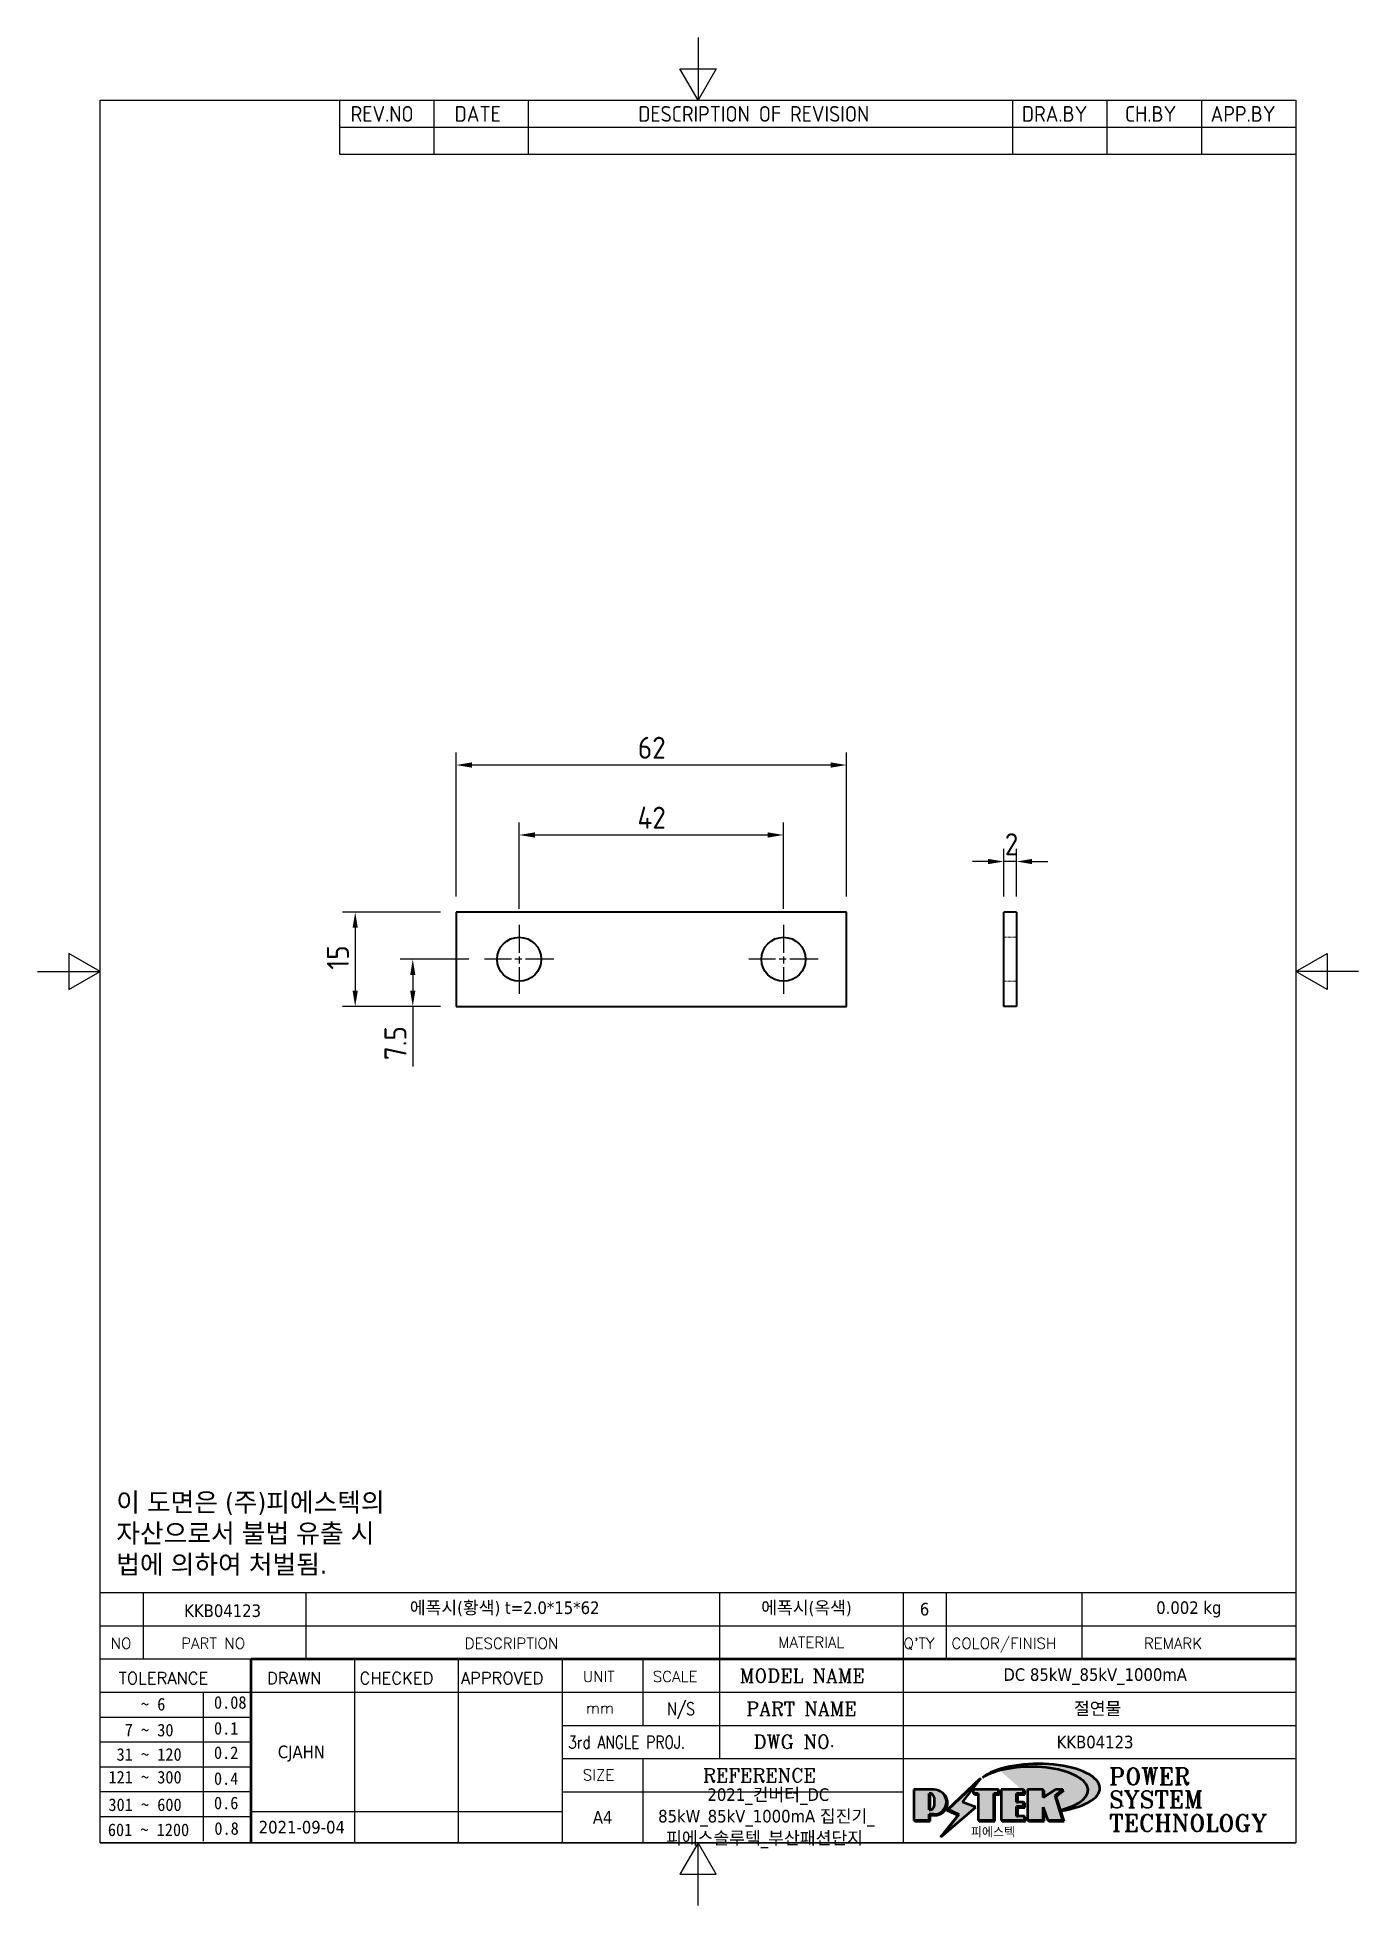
# Model space of a CAD drawing. Header units: millimetres. Extents: x 0 to 210, y 0 to 297.
import ezdxf
from ezdxf.enums import TextEntityAlignment as Align

# ---------------------------------------------------------------- set-up
doc = ezdxf.new("R2010")
doc.units = ezdxf.units.MM
doc.linetypes.add('CHAIN', pattern=[0.35429999999999995, 0.2362, -0.0295, 0.0591, -0.0295])
doc.linetypes.add('DASHED', pattern=[0.2067, 0.1654, -0.0413])
doc.layers.get('0').update_dxf_attribs({"color": 3, "lineweight": 25})
for name, color, linetype, lineweight in [('가려진 것(ISO)', 2, 'DASHED', 18), ('가시적인 것(ISO)', 3, 'Continuous', 40), ('경계(ISO)', 7, 'Continuous', 25), ('기호(ISO)', 5, 'Continuous', 25), ('제목(ISO)', 5, 'Continuous', 50), ('중심 표식(ISO)', 1, 'Continuous', 25), ('치수(ISO)', 2, 'Continuous', 25), ('해치(ISO)', 7, 'Continuous', 18)]:
    doc.layers.add(name, color=color, linetype=linetype, lineweight=lineweight)
doc.styles.add('HAN_291', font='')
doc.styles.add('HAN_370', font='', dxfattribs={"width": 2})
doc.styles.add('ISO Proportiona M2B', font='isocp.shx')
doc.styles.add('RC_284', font='ROMANC.shx')
doc.styles.add('RC_287', font='ROMANC.shx')
doc.styles.add('RC_292', font='ROMANC.shx')
doc.styles.add('ROMANT_294', font='romant.shx')
doc.styles.add('문자 텍스트_PSTEK_POSCO', font='isocp.shx')
doc.styles.add('치수 텍스트_PSTEK_POSCO', font='isocp.shx')
doc.styles.add('텍스트 스타일198', font='tahoma.ttf')
doc.styles.add('텍스트 스타일333', font='ROMANC.shx', dxfattribs={"width": 0.800000011920929})
doc.styles.get('HAN_291').set_extended_font_data('GulimChe')
doc.styles.get('HAN_370').set_extended_font_data('GulimChe')
doc.dimstyles.new('치수_PSTEK_POSCO', dxfattribs={"dimtxt": 3.5, "dimasz": 2.5, "dimexe": 2, "dimexo": 2.5, "dimgap": 1, "dimtad": 1, "dimrnd": 1e-08, "dimdsep": 46, "dimtxsty": '치수 텍스트_PSTEK_POSCO', "dimcen": 0.09, "dimdle": 10, "dimclrd": 7, "dimclre": 7, "dimclrt": 2, "dimadec": 1, "dimazin": 2, "dimtfac": 1, "dimtmove": 0, "dimatfit": 3, "dimfxl": 0, "dimtolj": 1, "dimlwd": -1, "dimlwe": -1, "dimarcsym": 0})

msp = doc.modelspace()

# ---------------------------------------------------------------- texts
at = {"layer": '기호(ISO)', "color": 7, "insert": (12.5345017592702, 59.03223318725009), "char_height": 3.00000011920929, "width": 60.84077827472761, "attachment_point": 4, "line_spacing_factor": 0.9878842234611511, "style": '문자 텍스트_PSTEK_POSCO'}
msp.add_mtext('{\\fTahoma|b0|i0;\\H3.0000;이 도면은 (주)피에스텍의\\P자산으로서 불법 유출 시 \\P법에 의하여 처벌됨.}', dxfattribs=at)

# ---------------------------------------------------------------- blocks, each defined once
blk = doc.blocks.new('경계 Default Border')
at = {"layer": '경계(ISO)', "flags": 128}
for points in [[(105, 297.0000076293945), (105, 287.0000076293945), (102.1132469177246, 292.0000076293945), (107.8867530822754, 292.0000076293945), (105, 287.0000076293945)], [(10, 10), (10, 287.0000076293945), (200, 287.0000076293945), (200, 10), (10, 10)], [(0, 148.5000038146973), (10, 148.5000038146973), (5, 151.3867473602295), (5, 145.6132507324219), (10, 148.5000038146973)], [(210, 148.5000038146973), (200, 148.5000038146973), (205, 151.3867473602295), (205, 145.6132507324219), (200, 148.5000038146973)], [(105, 0), (105, 10), (102.1132469177246, 5), (107.8867530822754, 5), (105, 10)]]:
    blk.add_lwpolyline(points, dxfattribs=at)
blk = doc.blocks.new('제목 블록 PSTEK')
for color, points in [(252, [(317.2195697678507, 17.0593801673321), (322.0326348870767, 21.62682475217465), (322.2781991042243, 21.94392121864296), (317.0471853425802, 16.97985676345368), (318.7512090904202, 16.1899260703855), (316.0018030350395, 12.71868385740789), (316.3356552234328, 13.00206718743325), (318.9235935156908, 16.2694494742633)]), (5, [(321.6183518841322, 17.4193704504104), (319.5281351041078, 18.24969419629727), (322.4505835294948, 22.02344462252142), (317.2195697678507, 17.0593801673321), (318.9235935156908, 16.2694494742633), (316.1741874603099, 12.79820726128571)]), (1, [(324.4839107253602, 19.60711530335299), (325.2419748254881, 19.60711530335299), (325.2419748254881, 20.25857663940324), (321.2266040451076, 20.25857663940324), (321.2266040451076, 19.60711530335299), (321.9846681452406, 19.60711530335299), (321.9846681452406, 15.3430047401139), (324.4839107253602, 15.3430047401139)]), (252, [(321.9846681452406, 19.60711530335299), (321.4042753185749, 19.60711530335299), (321.4042753185749, 19.45905590879572), (321.9846681452406, 19.45905590879572)]), (252, [(324.6615819988275, 19.45905590879572), (325.4196460989604, 19.45905590879572), (325.4196460989604, 20.11051724484596), (325.2419748254881, 20.11051724484596), (325.2419748254881, 19.60711530335299), (324.4839107253602, 19.60711530335299), (324.4839107253602, 15.3430047401139), (322.1623394187076, 15.3430047401139), (322.1623394187076, 15.19494534555726), (324.6615819988275, 15.19494534555726)]), (1, [(329.2277337269622, 20.25857663940324), (325.65654113025, 20.25857663940324), (325.65654113025, 15.3430047401139), (329.3580259941756, 15.3430047401139), (329.3580259941756, 15.9944660761648), (328.1137701654877, 15.9944660761648), (328.1137701654877, 17.56360607323003), (329.2277337269622, 17.56360607323003), (329.2277337269622, 18.25543873810179), (328.1137701654877, 18.25543873810179), (328.1137701654877, 19.60711530335299), (329.2277337269622, 19.60711530335299)]), (252, [(328.2914414389548, 19.45905590879572), (329.4054050004294, 19.45905590879572), (329.4054050004294, 20.11051724484596), (329.2277337269622, 20.11051724484596), (329.2277337269622, 19.60711530335299), (328.1137701654877, 19.60711530335299), (328.1137701654877, 18.25543873810179), (328.2914414389548, 18.25543873810179)]), (252, [(328.2914414389548, 17.41554667867274), (329.4054050004294, 17.41554667867274), (329.4054050004294, 18.10737934354514), (329.2277337269622, 18.10737934354514), (329.2277337269622, 17.56360607323003), (328.1137701654877, 17.56360607323003), (328.1137701654877, 15.9944660761648), (328.2914414389548, 15.9944660761648)]), (1, [(332.3312149849806, 20.25857663940324), (329.8592894925411, 20.25857663940324), (329.8592894925411, 15.3430047401139), (332.3312149849806, 15.3430047401139), (332.3312149849806, 17.4318630164523), (333.0701931098801, 15.3430047401139), (335.4855464857051, 15.3430047401139), (334.2514536401189, 19.30614745124769), (335.4379594596742, 20.25857663940324), (334.3071782107978, 20.25857663940324), (332.3312149849806, 18.99741471888304)]), (252, [(332.5088862584528, 20.1105172448466), (332.3312149849806, 20.1105172448466), (332.3312149849806, 18.99741471888368), (332.5088862584528, 19.11081371413894)]), (252, [(335.6156307331414, 20.11051724484596), (335.2535118015555, 20.11051724484596), (334.2514536401189, 19.30614745124769), (335.4855464857051, 15.3430047401139), (333.1954852176545, 15.3430047401139), (333.2478643833523, 15.19494534555726), (335.6632177591723, 15.19494534555726), (334.4291249135862, 19.15808805669106)]), (252, [(329.5356972676428, 15.8464066816075), (329.3580259941756, 15.8464066816075), (329.3580259941756, 15.3430047401139), (325.8342124037171, 15.3430047401139), (325.8342124037171, 15.19494534555726), (329.5356972676428, 15.19494534555726)]), (252, [(332.5088862584528, 16.92964231796647), (332.3312149849806, 17.43186301645164), (332.3312149849806, 15.3430047401139), (330.0369607660135, 15.3430047401139), (330.0369607660135, 15.19494534555726), (332.5088862584528, 15.19494534555726)])]:
    blk.add_hatch(color=color).paths.add_polyline_path(points)
h = blk.add_hatch(color=1)
edge = h.paths.add_edge_path(flags=0)
edge.add_line((314.2242174273352, 19.60711530335299), (314.2242174273352, 17.00126995915134))
edge.add_line((314.2242174273352, 17.00126995915134), (314.3485873187598, 17.00126995915134))
edge.add_arc((314.3485873187598, 17.6527312952023), 0.6514613360509371, 270, 360)
edge.add_line((315.0000486548106, 17.6527312952023), (315.0000486548106, 18.95565396730211))
edge.add_arc((314.3485873187598, 18.95565396730212), 0.6514613360508712, 0, 90)
edge.add_line((314.3485873187598, 19.60711530335299), (314.2242174273352, 19.60711530335299))
edge = h.paths.add_edge_path()
edge.add_arc((314.9847713324306, 18.28938669179658), 1.969189947606664, 269.9999999999959, 450)
edge.add_line((314.9847713324306, 20.25857663940318), (311.7664314776902, 20.25857663940324))
edge.add_line((311.7664314776902, 20.25857663940324), (311.7664314776902, 15.3430047401139))
edge.add_line((311.7664314776902, 15.3430047401139), (314.2242174273352, 15.3430047401139))
edge.add_line((314.2242174273352, 15.3430047401139), (314.2242174273352, 16.32019674418991))
edge.add_line((314.2242174273352, 16.32019674418991), (314.9847713324307, 16.32019674418991))
h = blk.add_hatch(color=252)
edge = h.paths.add_edge_path()
edge.add_arc((314.9847713324309, 18.28938669179657), 1.969189947606666, 270, 406.8278729790604)
edge.add_arc((315.1624426058984, 18.1413272972396), 1.969189947606962, -90, 53.560984836317004, ccw=False)
edge.add_line((315.1624426058984, 16.17213734963263), (314.4018887008024, 16.17213734963263))
edge.add_line((314.4018887008024, 16.17213734963263), (314.4018887008024, 15.19494534555726))
edge.add_line((314.4018887008024, 15.19494534555726), (311.9441027511573, 15.19494534555726))
edge.add_line((311.9441027511573, 15.19494534555726), (311.9441027511573, 15.3430047401139))
edge.add_line((311.9441027511573, 15.3430047401139), (314.2242174273352, 15.3430047401139))
edge.add_line((314.2242174273352, 15.3430047401139), (314.2242174273352, 16.32019674418991))
edge.add_line((314.2242174273352, 16.32019674418991), (314.9847713324309, 16.32019674418991))
h = blk.add_hatch(color=252)
edge = h.paths.add_edge_path()
edge.add_line((314.4018887008024, 19.45905590879572), (314.5262585922315, 19.45905590879572))
edge.add_arc((314.5262585922314, 18.80759457274939), 0.6514613360463194, 60.4189348879147, 90.00000000000318, ccw=False)
edge.add_arc((314.3485873187602, 18.95565396730057), 0.6514613360524251, 39.96992292766206, 90.00000000009999)
edge.add_line((314.3485873187591, 19.60711530335307), (314.2242174273352, 19.60711530335298))
edge.add_line((314.2242174273352, 19.60711530335299), (314.2242174273352, 17.00126995915134))
edge.add_line((314.2242174273352, 17.00126995915134), (314.3485873187591, 17.00126995915134))
edge.add_arc((314.3485873187568, 17.652731295233), 0.6514613360816299, 270.0000000002, 274.6930825552478)
edge.add_line((314.4018887008024, 17.0034541317032), (314.4018887008024, 19.45905590879572))
at = {"layer": '해치(ISO)', "true_color": 0x27d1fc}
h = blk.add_hatch(color=140, dxfattribs=at)
edge = h.paths.add_edge_path()
edge.add_ellipse((330.3660919371412, 20.15576403068321), major_axis=(9.100907360794343, 0), ratio=0.4069904968023172, start_angle=301.3098473703837, end_angle=507.7436900681698)
edge.add_ellipse((331.5340919371412, 20.4634168429492), major_axis=(-9.82350664112931, 0), ratio=0.3942600559756514, start_angle=111.51207141178469, end_angle=334.47025347086895, ccw=False)
edge.add_line((335.1363447531188, 16.8601935978785), (335.0955236905705, 16.99119398620872))
at = {"color": 180}
for p, q in [((182.475792979055, 11.79100474011392), (182.4757929790549, 51.56524660363496)), ((182.4757929790549, 51.56524660363496), (372.4757929537551, 51.56524660363496)), ((189.2651435055721, 51.56524660363496), (189.2651435055722, 41.00524660363494)), ((215.2152739891528, 41.00524660363494), (215.2152739891528, 51.56524660363496)), ((280.8758854511282, 51.56524660363496), (280.8758854511282, 41.00524660363494)), ((310.0881549537552, 51.56524660363496), (310.0881549537553, 41.00524660363494)), ((316.9044520275131, 51.56524660363496), (316.9044520275127, 41.00524660363494)), ((338.4566026226726, 51.56524660363496), (338.4566026226727, 41.00524660363494)), ((372.4757929537551, 51.56524660363496), (372.4757929537551, 11.79100474011389)), ((182.475792979055, 46.2852466036349), (372.4757929537551, 46.28524660363492)), ((182.475792979055, 41.00524660363493), (206.451475290024, 41.00524660363493)), ((222.9401812389276, 11.79100474011392), (222.9401812389276, 41.00524660363494)), ((239.4288871878316, 11.79100474011392), (239.4288871878316, 41.00524660363494)), ((255.9175931367356, 11.79100474011392), (255.9175931367356, 41.00524660363494)), ((268.6918866058747, 41.00524660363494), (268.6918866058747, 30.44524660363498)), ((280.8758854511282, 41.00524660363494), (280.8758854511282, 25.16524660363502)), ((310.088154953755, 41.00524660363494), (310.088154953755, 11.79100474011392)), ((182.475792979055, 35.72524660363497), (206.451475290024, 35.72524660363497)), ((198.8621818849491, 12.02524660363491), (198.8621818849491, 35.72524660363497)), ((206.451475290024, 35.72524660363497), (372.4757929537551, 35.72524660363497)), ((182.475792979055, 31.77524660363492), (206.451475290024, 31.77524660363492)), ((255.917593136736, 30.44524660363498), (372.4757929537552, 30.44524660363501)), ((182.475792979055, 27.82524660363487), (206.451475290024, 27.82524660363487)), ((182.475792979055, 23.87524660363505), (206.451475290024, 23.87524660363505)), ((255.9175931367359, 25.16524660363502), (372.4757929537552, 25.165246603635)), ((268.6918866058744, 25.16524660363502), (268.6918866058744, 11.79100474011392)), ((182.475792979055, 19.92524660363478), (206.451475290024, 19.92524660363478)), ((255.9175931367359, 19.88524660363481), (310.0881549537553, 19.88524660363481)), ((182.475792979055, 15.97524660363496), (206.451475290024, 15.97524660363496)), ((206.451475290024, 16.74100474011396), (255.9175931367359, 16.74100474011396)), ((182.475792979055, 11.79100474011392), (372.4757929537551, 11.79100474011389))]:
    blk.add_line(p, q, dxfattribs=at)
at = {"color": 7, "lineweight": 50}
for p, q in [((206.4514752900237, 11.79100474011392), (206.4514752900237, 41.00524660363494)), ((206.451475290024, 41.00524660363494), (372.4757929537551, 41.00524660363496))]:
    blk.add_line(p, q, dxfattribs=at)
at = {"color": 7}
for p, q in [((322.2781991042243, 21.94392121864296), (317.0471853425802, 16.97985676345368)), ((322.4505835294948, 22.02344462252142), (317.2195697678507, 17.0593801673321)), ((317.2195697678507, 17.0593801673321), (322.0326348870767, 21.62682475217465)), ((319.5281351041078, 18.24969419629727), (322.4505835294948, 22.02344462252142)), ((322.0326348870767, 21.62682475217465), (322.2781991042243, 21.94392121864296)), ((311.7664314776902, 20.25900474011391), (311.7664314776902, 15.34300474011391)), ((314.9847713324309, 20.25857663940324), (311.7664314776902, 20.25857663940324)), ((314.9847713324309, 20.25857663940324), (311.7664314776902, 20.25857663940324)), ((311.7664314776902, 20.25857663940324), (311.7664314776902, 15.3430047401139)), ((314.2242174273352, 17.00126995915134), (314.2242174273352, 19.60711530335299)), ((314.2242174273352, 19.60711530335299), (314.3485873187591, 19.60711530335299)), ((314.3485873187591, 19.60711530335299), (314.2242174273352, 19.60711530335299)), ((314.2242174273352, 19.60711530335299), (314.2242174273352, 17.00126995915134)), ((314.2242174273352, 17.00126995915134), (314.2242174273352, 19.60711530335299)), ((314.2242174273352, 19.60711530335299), (314.3485873187591, 19.60711530335299)), ((314.4018887008024, 19.45905590879572), (314.5262585922314, 19.45905590879572)), ((314.4018887008024, 17.0034541317032), (314.4018887008024, 19.45905590879572)), ((315.0000486548106, 18.95565396730275), (315.0000486548106, 17.65273129520161)), ((315.0000486548106, 18.95565396730275), (315.0000486548106, 17.65273129520161)), ((321.6183518841322, 17.4193704504104), (319.5281351041078, 18.24969419629727)), ((325.2419748254881, 20.25857663940324), (321.2266040451076, 20.25857663940324)), ((321.2266040451076, 20.25857663940324), (321.2266040451076, 19.60711530335299)), ((325.2419748254881, 20.25857663940324), (321.2266040451076, 20.25857663940324)), ((321.2266040451076, 20.25857663940324), (321.2266040451076, 19.60711530335299)), ((321.2266040451076, 19.60711530335299), (321.9846681452406, 19.60711530335299)), ((321.2266040451076, 19.60711530335299), (321.9846681452406, 19.60711530335299)), ((321.4042753185749, 19.60711530335299), (321.4042753185749, 19.45905590879572)), ((321.9846681452406, 19.60711530335299), (321.4042753185749, 19.60711530335299)), ((321.4042753185749, 19.45905590879572), (321.9846681452406, 19.45905590879572)), ((321.9846681452406, 19.60711530335299), (321.9846681452406, 15.3430047401139)), ((321.9846681452406, 19.45905590879572), (321.9846681452406, 19.60711530335299)), ((321.9846681452406, 19.60711530335299), (321.9846681452406, 15.3430047401139)), ((324.4839107253602, 19.60711530335299), (325.2419748254881, 19.60711530335299)), ((324.4839107253602, 15.3430047401139), (324.4839107253602, 19.60711530335299)), ((325.2419748254881, 19.60711530335299), (324.4839107253602, 19.60711530335299)), ((324.4839107253602, 19.60711530335299), (324.4839107253602, 15.3430047401139)), ((324.4839107253602, 19.60711530335299), (325.2419748254881, 19.60711530335299)), ((324.4839107253602, 15.3430047401139), (324.4839107253602, 19.60711530335299)), ((324.6615819988275, 19.45905590879572), (325.4196460989604, 19.45905590879572)), ((324.6615819988275, 15.19494534555726), (324.6615819988275, 19.45905590879572)), ((325.2419748254881, 19.60711530335299), (325.2419748254881, 20.25857663940324)), ((325.2419748254881, 19.60711530335299), (325.2419748254881, 20.25857663940324)), ((325.4196460989604, 20.11051724484596), (325.2419748254881, 20.11051724484596)), ((325.2419748254881, 20.11051724484596), (325.2419748254881, 19.60711530335299)), ((325.4196460989604, 19.45905590879572), (325.4196460989604, 20.11051724484596)), ((329.2277337269622, 20.25857663940324), (325.65654113025, 20.25857663940324)), ((325.65654113025, 20.25857663940324), (325.65654113025, 15.3430047401139)), ((325.65654113025, 20.25857663940324), (325.65654113025, 15.3430047401139)), ((329.2277337269622, 20.25857663940324), (325.65654113025, 20.25857663940324)), ((328.1137701654877, 18.25543873810179), (328.1137701654877, 19.60711530335299)), ((328.1137701654877, 19.60711530335299), (329.2277337269622, 19.60711530335299)), ((329.2277337269622, 19.60711530335299), (328.1137701654877, 19.60711530335299)), ((328.1137701654877, 19.60711530335299), (328.1137701654877, 18.25543873810179)), ((328.1137701654877, 18.25543873810179), (328.1137701654877, 19.60711530335299)), ((328.1137701654877, 19.60711530335299), (329.2277337269622, 19.60711530335299)), ((329.2277337269622, 18.25543873810179), (328.1137701654877, 18.25543873810179)), ((328.1137701654877, 18.25543873810179), (328.2914414389548, 18.25543873810179)), ((329.2277337269622, 18.25543873810179), (328.1137701654877, 18.25543873810179)), ((328.2914414389548, 18.25543873810179), (328.2914414389548, 19.45905590879572)), ((328.2914414389548, 19.45905590879572), (329.4054050004294, 19.45905590879572)), ((329.2277337269622, 19.60711530335299), (329.2277337269622, 20.25857663940324)), ((329.2277337269622, 19.60711530335299), (329.2277337269622, 20.25857663940324)), ((329.4054050004294, 20.11051724484596), (329.2277337269622, 20.11051724484596)), ((329.2277337269622, 20.11051724484596), (329.2277337269622, 19.60711530335299)), ((329.2277337269622, 17.56360607323003), (329.2277337269622, 18.25543873810179)), ((329.2277337269622, 17.56360607323003), (329.2277337269622, 18.25543873810179)), ((329.4054050004294, 18.10737934354514), (329.2277337269622, 18.10737934354514)), ((329.2277337269622, 18.10737934354514), (329.2277337269622, 17.56360607323003)), ((329.4054050004294, 19.45905590879572), (329.4054050004294, 20.11051724484596)), ((329.4054050004294, 17.41554667867274), (329.4054050004294, 18.10737934354514)), ((332.3312149849806, 20.25857663940324), (329.8592894925411, 20.25857663940324)), ((329.8592894925411, 20.25857663940324), (329.8592894925411, 15.3430047401139)), ((329.8592894925411, 20.25857663940324), (329.8592894925411, 15.3430047401139)), ((332.3312149849806, 20.25857663940324), (329.8592894925411, 20.25857663940324)), ((334.3071782107978, 20.25857663940324), (332.3312149849806, 18.99741471888304)), ((332.3312149849806, 18.99741471888304), (332.3312149849806, 20.25857663940324)), ((334.3071782107978, 20.25857663940324), (332.3312149849806, 18.99741471888304)), ((332.3312149849806, 18.99741471888304), (332.3312149849806, 20.25857663940324)), ((332.5088862584528, 20.1105172448466), (332.3312149849806, 20.1105172448466)), ((332.3312149849806, 20.1105172448466), (332.3312149849806, 18.99741471888368)), ((332.3312149849806, 18.99741471888368), (332.5088862584528, 19.11081371413894)), ((332.5088862584528, 19.11081371413894), (332.5088862584528, 20.1105172448466)), ((334.2514536401189, 19.30614745124769), (335.4379594596742, 20.25857663940324)), ((334.2514536401189, 19.30614745124769), (335.4379594596742, 20.25857663940324)), ((335.2535118015555, 20.11051724484596), (334.2514536401189, 19.30614745124769)), ((335.4855464857051, 15.3430047401139), (334.2514536401189, 19.30614745124769)), ((334.2514536401189, 19.30614745124769), (335.4855464857051, 15.3430047401139)), ((335.4855464857051, 15.3430047401139), (334.2514536401189, 19.30614745124769)), ((335.4379594596742, 20.25857663940324), (334.3071782107978, 20.25857663940324)), ((335.4379594596742, 20.25857663940324), (334.3071782107978, 20.25857663940324)), ((334.4291249135862, 19.15808805669104), (335.6156307331414, 20.11051724484596)), ((335.6632177591723, 15.19494534555726), (334.4291249135862, 19.15808805669104)), ((335.6156307331414, 20.11051724484596), (335.2535118015555, 20.11051724484596)), ((311.7664314776902, 15.3430047401139), (314.2242174273352, 15.3430047401139)), ((311.7664314776902, 15.3430047401139), (314.2242174273352, 15.3430047401139)), ((314.2242174273352, 15.3430047401139), (311.9441027511573, 15.3430047401139)), ((311.9441027511573, 15.3430047401139), (311.9441027511573, 15.19494534555726)), ((311.9441027511573, 15.19494534555726), (314.4018887008024, 15.19494534555726)), ((314.3485873187591, 17.00126995915134), (314.2242174273352, 17.00126995915134)), ((314.2242174273352, 17.00126995915134), (314.3485873187591, 17.00126995915134)), ((314.3485873187591, 17.00126995915134), (314.2242174273352, 17.00126995915134)), ((314.2242174273352, 16.32019674418991), (314.9847713324309, 16.32019674418991)), ((314.2242174273352, 15.3430047401139), (314.2242174273352, 16.32019674418991)), ((314.9847713324309, 16.32019674418991), (314.2242174273352, 16.32019674418991)), ((314.2242174273352, 16.32019674418991), (314.2242174273352, 15.3430047401139)), ((314.2242174273352, 16.32019674418991), (314.9847713324309, 16.32019674418991)), ((314.2242174273352, 15.3430047401139), (314.2242174273352, 16.32019674418991)), ((314.4018887008024, 16.17213734963263), (315.162442605898, 16.17213734963263)), ((314.4018887008024, 15.19494534555726), (314.4018887008024, 16.17213734963263)), ((318.7512090904202, 16.1899260703855), (316.0018030350395, 12.71868385740789)), ((316.1741874603099, 12.79820726128571), (321.6183518841322, 17.4193704504104)), ((318.9235935156908, 16.2694494742633), (316.1741874603099, 12.79820726128571)), ((316.3356552234328, 13.00206718743325), (318.9235935156908, 16.2694494742633)), ((317.0471853425802, 16.97985676345368), (318.7512090904202, 16.1899260703855)), ((318.9235935156908, 16.2694494742633), (317.2195697678507, 17.0593801673321)), ((317.2195697678507, 17.0593801673321), (318.9235935156908, 16.2694494742633)), ((321.9846681452406, 15.3430047401139), (324.4839107253602, 15.3430047401139)), ((321.9846681452406, 15.3430047401139), (324.4839107253602, 15.3430047401139)), ((324.4839107253602, 15.3430047401139), (322.1623394187076, 15.3430047401139)), ((322.1623394187076, 15.3430047401139), (322.1623394187076, 15.19494534555726)), ((322.1623394187076, 15.19494534555726), (324.6615819988275, 15.19494534555726)), ((325.65654113025, 15.3430047401139), (329.3580259941756, 15.3430047401139)), ((325.65654113025, 15.3430047401139), (329.3580259941756, 15.3430047401139)), ((329.3580259941756, 15.3430047401139), (325.8342124037171, 15.3430047401139)), ((325.8342124037171, 15.3430047401139), (325.8342124037171, 15.19494534555726)), ((325.8342124037171, 15.19494534555726), (329.5356972676428, 15.19494534555726)), ((328.1137701654877, 17.56360607323003), (329.2277337269622, 17.56360607323003)), ((328.1137701654877, 15.9944660761648), (328.1137701654877, 17.56360607323003)), ((329.2277337269622, 17.56360607323003), (328.1137701654877, 17.56360607323003)), ((328.1137701654877, 17.56360607323003), (328.1137701654877, 15.9944660761648)), ((328.1137701654877, 17.56360607323003), (329.2277337269622, 17.56360607323003)), ((328.1137701654877, 15.9944660761648), (328.1137701654877, 17.56360607323003)), ((329.3580259941756, 15.9944660761648), (328.1137701654877, 15.9944660761648)), ((328.1137701654877, 15.9944660761648), (328.2914414389548, 15.9944660761648)), ((329.3580259941756, 15.9944660761648), (328.1137701654877, 15.9944660761648)), ((328.2914414389548, 15.9944660761648), (328.2914414389548, 17.41554667867274)), ((328.2914414389548, 17.41554667867274), (329.4054050004294, 17.41554667867274)), ((329.3580259941756, 15.3430047401139), (329.3580259941756, 15.9944660761648)), ((329.3580259941756, 15.3430047401139), (329.3580259941756, 15.9944660761648)), ((329.5356972676428, 15.8464066816075), (329.3580259941756, 15.8464066816075)), ((329.3580259941756, 15.8464066816075), (329.3580259941756, 15.3430047401139)), ((329.5356972676428, 15.19494534555726), (329.5356972676428, 15.8464066816075)), ((329.8592894925411, 15.3430047401139), (332.3312149849806, 15.3430047401139)), ((329.8592894925411, 15.3430047401139), (332.3312149849806, 15.3430047401139)), ((332.3312149849806, 15.3430047401139), (330.0369607660135, 15.3430047401139)), ((330.0369607660135, 15.3430047401139), (330.0369607660135, 15.19494534555726)), ((330.0369607660135, 15.19494534555726), (332.5088862584528, 15.19494534555726)), ((332.3312149849806, 17.4318630164523), (333.0701931098801, 15.3430047401139)), ((332.3312149849806, 15.3430047401139), (332.3312149849806, 17.4318630164523)), ((332.5088862584528, 16.92964231796647), (332.3312149849806, 17.43186301645164)), ((332.3312149849806, 17.43186301645164), (332.3312149849806, 15.3430047401139)), ((332.3312149849806, 17.4318630164523), (333.0701931098801, 15.3430047401139)), ((332.3312149849806, 15.3430047401139), (332.3312149849806, 17.4318630164523)), ((332.5088862584528, 15.19494534555726), (332.5088862584528, 16.92964231796647)), ((333.0701931098801, 15.3430047401139), (335.4855464857051, 15.3430047401139)), ((333.0701931098801, 15.3430047401139), (335.4855464857051, 15.3430047401139)), ((335.4855464857051, 15.3430047401139), (333.1954852176545, 15.3430047401139)), ((333.1954852176545, 15.3430047401139), (333.2478643833523, 15.19494534555726)), ((333.2478643833523, 15.19494534555726), (335.6632177591723, 15.19494534555726)), ((345.0447381189468, 17.50375595811051), (344.9867755289346, 17.689895936919)), ((316.0018030350395, 12.71868385740789), (316.3356552234328, 13.00206718743325))]:
    blk.add_line(p, q, dxfattribs=at)
at = {"color": 5}
for p, q in [((322.4505835294948, 22.02344462252142), (317.2195697678507, 17.0593801673321)), ((319.5281351041078, 18.24969419629727), (322.4505835294948, 22.02344462252142)), ((321.6183518841322, 17.4193704504104), (319.5281351041078, 18.24969419629727)), ((316.1741874603099, 12.79820726128571), (321.6183518841322, 17.4193704504104)), ((318.9235935156908, 16.2694494742633), (316.1741874603099, 12.79820726128571)), ((317.2195697678507, 17.0593801673321), (318.9235935156908, 16.2694494742633))]:
    blk.add_line(p, q, dxfattribs=at)
at = {"color": 1}
for p, q in [((314.9847713324309, 20.25857663940324), (311.7664314776902, 20.25857663940324)), ((311.7664314776902, 20.25857663940324), (311.7664314776902, 15.3430047401139)), ((314.2242174273352, 17.00126995915134), (314.2242174273352, 19.60711530335299)), ((314.2242174273352, 19.60711530335299), (314.3485873187591, 19.60711530335299)), ((315.0000486548106, 18.95565396730275), (315.0000486548106, 17.65273129520161)), ((325.2419748254881, 20.25857663940324), (321.2266040451076, 20.25857663940324)), ((321.2266040451076, 20.25857663940324), (321.2266040451076, 19.60711530335299)), ((321.2266040451076, 19.60711530335299), (321.9846681452406, 19.60711530335299)), ((321.9846681452406, 19.60711530335299), (321.9846681452406, 15.3430047401139)), ((324.4839107253602, 19.60711530335299), (325.2419748254881, 19.60711530335299)), ((324.4839107253602, 15.3430047401139), (324.4839107253602, 19.60711530335299)), ((325.2419748254881, 19.60711530335299), (325.2419748254881, 20.25857663940324)), ((329.2277337269622, 20.25857663940324), (325.65654113025, 20.25857663940324)), ((325.65654113025, 20.25857663940324), (325.65654113025, 15.3430047401139)), ((328.1137701654877, 18.25543873810179), (328.1137701654877, 19.60711530335299)), ((328.1137701654877, 19.60711530335299), (329.2277337269622, 19.60711530335299)), ((329.2277337269622, 18.25543873810179), (328.1137701654877, 18.25543873810179)), ((329.2277337269622, 19.60711530335299), (329.2277337269622, 20.25857663940324)), ((329.2277337269622, 17.56360607323003), (329.2277337269622, 18.25543873810179)), ((332.3312149849806, 20.25857663940324), (329.8592894925411, 20.25857663940324)), ((329.8592894925411, 20.25857663940324), (329.8592894925411, 15.3430047401139)), ((334.3071782107978, 20.25857663940324), (332.3312149849806, 18.99741471888304)), ((332.3312149849806, 18.99741471888304), (332.3312149849806, 20.25857663940324)), ((334.2514536401189, 19.30614745124769), (335.4379594596742, 20.25857663940324)), ((335.4855464857051, 15.3430047401139), (334.2514536401189, 19.30614745124769)), ((335.4379594596742, 20.25857663940324), (334.3071782107978, 20.25857663940324)), ((311.7664314776902, 15.3430047401139), (314.2242174273352, 15.3430047401139)), ((314.3485873187591, 17.00126995915134), (314.2242174273352, 17.00126995915134)), ((314.2242174273352, 16.32019674418991), (314.9847713324309, 16.32019674418991)), ((314.2242174273352, 15.3430047401139), (314.2242174273352, 16.32019674418991)), ((321.9846681452406, 15.3430047401139), (324.4839107253602, 15.3430047401139)), ((325.65654113025, 15.3430047401139), (329.3580259941756, 15.3430047401139)), ((328.1137701654877, 17.56360607323003), (329.2277337269622, 17.56360607323003)), ((328.1137701654877, 15.9944660761648), (328.1137701654877, 17.56360607323003)), ((329.3580259941756, 15.9944660761648), (328.1137701654877, 15.9944660761648)), ((329.3580259941756, 15.3430047401139), (329.3580259941756, 15.9944660761648)), ((329.8592894925411, 15.3430047401139), (332.3312149849806, 15.3430047401139)), ((332.3312149849806, 17.4318630164523), (333.0701931098801, 15.3430047401139)), ((332.3312149849806, 15.3430047401139), (332.3312149849806, 17.4318630164523)), ((333.0701931098801, 15.3430047401139), (335.4855464857051, 15.3430047401139))]:
    blk.add_line(p, q, dxfattribs=at)
at = {"color": 7}
for centre, radius, start, end in [((314.3485873187598, 18.95565396730211), 0.6514613360508712, 0, 90), ((314.3485873187602, 18.95565396730057), 0.6514613360524251, 39.96992292766117, 90), ((314.3485873187598, 18.95565396730212), 0.6514613360508712, 0, 90), ((314.5262585922314, 18.80759457274939), 0.6514613360463193, 60.41893488791137, 90), ((314.9847713324309, 18.28938669179658), 1.969189947606665, 270, 90), ((314.9847713324309, 18.28938669179658), 1.969189947606665, 270, 90), ((314.9847713324307, 18.2893866917965), 1.969189947606594, 270, 46.82787297909833), ((315.1624426058984, 18.1413272972396), 1.969189947606961, 270, 53.56098483636067), ((314.3485873187597, 17.65273129520228), 0.6514613360509381, 270, 0), ((314.3485873187598, 17.6527312952023), 0.6514613360509381, 270, 0), ((314.3485873187568, 17.652731295233), 0.6514613360816299, 270, 274.6930825552478)]:
    blk.add_arc(centre, radius, start, end, dxfattribs=at)
at = {"color": 1}
for centre, radius, start, end in [((314.3485873187598, 18.95565396730211), 0.6514613360508712, 0, 90), ((314.9847713324309, 18.28938669179657), 1.969189947606665, 270, 90), ((314.3485873187598, 17.6527312952023), 0.6514613360509381, 270, 0)]:
    blk.add_arc(centre, radius, start, end, dxfattribs=at)
at = {"layer": '제목(ISO)', "lineweight": 18}
blk.add_line((182.475792979055, 35.72500474011393), (182.475792979055, 11.79100474011392), dxfattribs=at)
at = {"layer": '제목(ISO)'}
for p, q in [((322.2781991042243, 21.94392121864296), (317.0471853425802, 16.97985676345368)), ((322.4505835294948, 22.02344462252142), (317.2195697678507, 17.0593801673321)), ((317.2195697678507, 17.0593801673321), (322.0326348870767, 21.62682475217465)), ((319.5281351041078, 18.24969419629727), (322.4505835294948, 22.02344462252142)), ((322.0326348870767, 21.62682475217465), (322.2781991042243, 21.94392121864296)), ((314.9847713324306, 20.25857663940324), (311.7664314776902, 20.25857663940324)), ((311.7664314776902, 20.25857663940324), (311.7664314776902, 15.3430047401139)), ((314.2242174273352, 17.00126995915134), (314.2242174273352, 19.60711530335299)), ((314.2242174273352, 19.60711530335299), (314.3485873187598, 19.60711530335299)), ((314.3485873187591, 19.60711530335299), (314.2242174273352, 19.60711530335299)), ((314.2242174273352, 19.60711530335299), (314.2242174273352, 17.00126995915134)), ((314.4018887008024, 19.45905590879572), (314.5262585922314, 19.45905590879572)), ((314.4018887008024, 17.0034541317032), (314.4018887008024, 19.45905590879572)), ((315.0000486548106, 18.95565396730211), (315.0000486548106, 17.6527312952023)), ((321.6183518841322, 17.4193704504104), (319.5281351041078, 18.24969419629727)), ((325.2419748254881, 20.25857663940324), (321.2266040451076, 20.25857663940324)), ((321.2266040451076, 20.25857663940324), (321.2266040451076, 19.60711530335299)), ((321.2266040451076, 19.60711530335299), (321.9846681452406, 19.60711530335299)), ((321.9846681452406, 19.60711530335299), (321.4042753185749, 19.60711530335299)), ((321.4042753185749, 19.60711530335299), (321.4042753185749, 19.45905590879572)), ((321.4042753185749, 19.45905590879572), (321.9846681452406, 19.45905590879572)), ((321.9846681452406, 19.60711530335299), (321.9846681452406, 15.3430047401139)), ((321.9846681452406, 19.45905590879572), (321.9846681452406, 19.60711530335299)), ((324.4839107253602, 19.60711530335299), (325.2419748254881, 19.60711530335299)), ((324.4839107253602, 15.3430047401139), (324.4839107253602, 19.60711530335299)), ((325.2419748254881, 19.60711530335299), (324.4839107253602, 19.60711530335299)), ((324.4839107253602, 19.60711530335299), (324.4839107253602, 15.3430047401139)), ((324.6615819988275, 19.45905590879572), (325.4196460989604, 19.45905590879572)), ((324.6615819988275, 15.19494534555726), (324.6615819988275, 19.45905590879572)), ((325.2419748254881, 19.60711530335299), (325.2419748254881, 20.25857663940324)), ((325.4196460989604, 20.11051724484596), (325.2419748254881, 20.11051724484596)), ((325.2419748254881, 20.11051724484596), (325.2419748254881, 19.60711530335299)), ((325.4196460989604, 19.45905590879572), (325.4196460989604, 20.11051724484596)), ((329.2277337269622, 20.25857663940324), (325.65654113025, 20.25857663940324)), ((325.65654113025, 20.25857663940324), (325.65654113025, 15.3430047401139)), ((328.1137701654877, 18.25543873810179), (328.1137701654877, 19.60711530335299)), ((328.1137701654877, 19.60711530335299), (329.2277337269622, 19.60711530335299)), ((329.2277337269622, 19.60711530335299), (328.1137701654877, 19.60711530335299)), ((328.1137701654877, 19.60711530335299), (328.1137701654877, 18.25543873810179)), ((329.2277337269622, 18.25543873810179), (328.1137701654877, 18.25543873810179)), ((328.1137701654877, 18.25543873810179), (328.2914414389548, 18.25543873810179)), ((328.2914414389548, 19.45905590879572), (329.4054050004294, 19.45905590879572)), ((328.2914414389548, 18.25543873810179), (328.2914414389548, 19.45905590879572)), ((329.2277337269622, 19.60711530335299), (329.2277337269622, 20.25857663940324)), ((329.4054050004294, 20.11051724484596), (329.2277337269622, 20.11051724484596)), ((329.2277337269622, 20.11051724484596), (329.2277337269622, 19.60711530335299)), ((329.2277337269622, 17.56360607323003), (329.2277337269622, 18.25543873810179)), ((329.4054050004294, 18.10737934354514), (329.2277337269622, 18.10737934354514)), ((329.2277337269622, 18.10737934354514), (329.2277337269622, 17.56360607323003)), ((329.4054050004294, 19.45905590879572), (329.4054050004294, 20.11051724484596)), ((329.4054050004294, 17.41554667867274), (329.4054050004294, 18.10737934354514)), ((332.3312149849806, 20.25857663940324), (329.8592894925411, 20.25857663940324)), ((329.8592894925411, 20.25857663940324), (329.8592894925411, 15.3430047401139)), ((334.3071782107978, 20.25857663940324), (332.3312149849806, 18.99741471888304)), ((332.3312149849806, 18.99741471888304), (332.3312149849806, 20.25857663940324)), ((332.5088862584528, 20.1105172448466), (332.3312149849806, 20.1105172448466)), ((332.3312149849806, 20.1105172448466), (332.3312149849806, 18.99741471888368)), ((332.3312149849806, 18.99741471888368), (332.5088862584528, 19.11081371413894)), ((332.5088862584528, 19.11081371413894), (332.5088862584528, 20.1105172448466)), ((334.2514536401189, 19.30614745124769), (335.4379594596742, 20.25857663940324)), ((335.2535118015555, 20.11051724484596), (334.2514536401189, 19.30614745124769)), ((335.4855464857051, 15.3430047401139), (334.2514536401189, 19.30614745124769)), ((334.2514536401189, 19.30614745124769), (335.4855464857051, 15.3430047401139)), ((335.4379594596742, 20.25857663940324), (334.3071782107978, 20.25857663940324)), ((334.4291249135862, 19.15808805669106), (335.6156307331414, 20.11051724484596)), ((335.6632177591723, 15.19494534555726), (334.4291249135862, 19.15808805669106)), ((335.6156307331414, 20.11051724484596), (335.2535118015555, 20.11051724484596)), ((311.7664314776902, 15.3430047401139), (314.2242174273352, 15.3430047401139)), ((314.2242174273352, 15.3430047401139), (311.9441027511573, 15.3430047401139)), ((311.9441027511573, 15.3430047401139), (311.9441027511573, 15.19494534555726)), ((311.9441027511573, 15.19494534555726), (314.4018887008024, 15.19494534555726)), ((314.3485873187598, 17.00126995915134), (314.2242174273352, 17.00126995915134)), ((314.2242174273352, 17.00126995915134), (314.3485873187591, 17.00126995915134)), ((314.2242174273352, 15.3430047401139), (314.2242174273352, 16.32019674418991)), ((314.2242174273352, 16.32019674418991), (314.9847713324307, 16.32019674418991)), ((314.9847713324309, 16.32019674418991), (314.2242174273352, 16.32019674418991)), ((314.2242174273352, 16.32019674418991), (314.2242174273352, 15.3430047401139)), ((314.4018887008024, 15.19494534555726), (314.4018887008024, 16.17213734963263)), ((314.4018887008024, 16.17213734963263), (315.1624426058984, 16.17213734963263)), ((318.7512090904202, 16.1899260703855), (316.0018030350395, 12.71868385740789)), ((316.1741874603099, 12.79820726128571), (321.6183518841322, 17.4193704504104)), ((318.9235935156908, 16.2694494742633), (316.1741874603099, 12.79820726128571)), ((316.3356552234328, 13.00206718743325), (318.9235935156908, 16.2694494742633)), ((317.0471853425802, 16.97985676345368), (318.7512090904202, 16.1899260703855)), ((317.2195697678507, 17.0593801673321), (318.9235935156908, 16.2694494742633)), ((318.9235935156908, 16.2694494742633), (317.2195697678507, 17.0593801673321)), ((321.9846681452406, 15.3430047401139), (324.4839107253602, 15.3430047401139)), ((324.4839107253602, 15.3430047401139), (322.1623394187076, 15.3430047401139)), ((322.1623394187076, 15.3430047401139), (322.1623394187076, 15.19494534555726)), ((322.1623394187076, 15.19494534555726), (324.6615819988275, 15.19494534555726)), ((325.65654113025, 15.3430047401139), (329.3580259941756, 15.3430047401139)), ((329.3580259941756, 15.3430047401139), (325.8342124037171, 15.3430047401139)), ((325.8342124037171, 15.3430047401139), (325.8342124037171, 15.19494534555726)), ((325.8342124037171, 15.19494534555726), (329.5356972676428, 15.19494534555726)), ((328.1137701654877, 15.9944660761648), (328.1137701654877, 17.56360607323003)), ((328.1137701654877, 17.56360607323003), (329.2277337269622, 17.56360607323003)), ((329.2277337269622, 17.56360607323003), (328.1137701654877, 17.56360607323003)), ((328.1137701654877, 17.56360607323003), (328.1137701654877, 15.9944660761648)), ((329.3580259941756, 15.9944660761648), (328.1137701654877, 15.9944660761648)), ((328.1137701654877, 15.9944660761648), (328.2914414389548, 15.9944660761648)), ((328.2914414389548, 17.41554667867274), (329.4054050004294, 17.41554667867274)), ((328.2914414389548, 15.9944660761648), (328.2914414389548, 17.41554667867274)), ((329.3580259941756, 15.3430047401139), (329.3580259941756, 15.9944660761648)), ((329.5356972676428, 15.8464066816075), (329.3580259941756, 15.8464066816075)), ((329.3580259941756, 15.8464066816075), (329.3580259941756, 15.3430047401139)), ((329.5356972676428, 15.19494534555726), (329.5356972676428, 15.8464066816075)), ((329.8592894925411, 15.3430047401139), (332.3312149849806, 15.3430047401139)), ((332.3312149849806, 15.3430047401139), (330.0369607660135, 15.3430047401139)), ((330.0369607660135, 15.3430047401139), (330.0369607660135, 15.19494534555726)), ((330.0369607660135, 15.19494534555726), (332.5088862584528, 15.19494534555726)), ((332.3312149849806, 15.3430047401139), (332.3312149849806, 17.4318630164523)), ((332.3312149849806, 17.4318630164523), (333.0701931098801, 15.3430047401139)), ((332.5088862584528, 16.92964231796647), (332.3312149849806, 17.43186301645164)), ((332.3312149849806, 17.43186301645164), (332.3312149849806, 15.3430047401139)), ((332.5088862584528, 15.19494534555726), (332.5088862584528, 16.92964231796647)), ((333.0701931098801, 15.3430047401139), (335.4855464857051, 15.3430047401139)), ((335.4855464857051, 15.3430047401139), (333.1954852176545, 15.3430047401139)), ((333.1954852176545, 15.3430047401139), (333.2478643833523, 15.19494534555726)), ((333.2478643833523, 15.19494534555726), (335.6632177591723, 15.19494534555726)), ((316.0018030350395, 12.71868385740789), (316.3356552234328, 13.00206718743325))]:
    blk.add_line(p, q, dxfattribs=at)
at = {"layer": '제목(ISO)', "color": 4}
blk.add_line((335.1363447531188, 16.8601935978785), (335.0955236905705, 16.99119398620872), dxfattribs=at)
at = {"layer": '제목(ISO)'}
for centre, radius, start, end in [((314.3485873187598, 18.95565396730212), 0.6514613360508712, 0, 90), ((314.3485873187602, 18.95565396730057), 0.6514613360524251, 39.96992292766117, 90), ((314.5262585922314, 18.80759457274939), 0.6514613360463193, 60.41893488791137, 90), ((314.9847713324306, 18.28938669179658), 1.969189947606664, 46.82787297909431, 90), ((314.9847713324307, 18.2893866917965), 1.969189947606594, 270, 46.82787297909833), ((314.9847713324309, 18.28938669179657), 1.969189947606666, 270, 46.8278729790603), ((315.1624426058984, 18.1413272972396), 1.969189947606962, 270, 53.56098483631701), ((314.3485873187598, 17.6527312952023), 0.6514613360509371, 270, 0), ((314.3485873187568, 17.652731295233), 0.6514613360816299, 270, 274.6930825552478)]:
    blk.add_arc(centre, radius, start, end, dxfattribs=at)
at = {"layer": '제목(ISO)', "color": 4}
for centre, major_axis, ratio, start_param, end_param in [((331.5340919371412, 20.4634168429492), (9.82350664112931, 0), 0.3942600559756514, 5.087845455444478, 8.97919982663645), ((330.3660919371412, 20.15576403068321), (9.100907360794343, 0), 0.4069904968023172, 5.258848905294775, 8.861799147915196)]:
    blk.add_ellipse(centre, major_axis=major_axis, ratio=ratio, start_param=start_param, end_param=end_param, dxfattribs=at)
at = {"color": 2}
for s, height, style, p in [('COLOR/FINISH', 1.742399930953979, 'RC_284', (317.7725341324144, 42.62317362549192)), ('NO', 1.742399930953979, 'RC_284', (184.135398793432, 42.62317362549192)), ('PART NO', 1.742399930953979, 'RC_284', (195.3359407378685, 42.62317362549192)), ('DESCRIPTION', 1.742399930953979, 'RC_284', (240.4025565652523, 42.62317362549192)), ("Q'TY", 1.742399930953979, 'RC_284', (310.1440786515383, 42.62317362549192)), ('REMARK', 1.742399930953979, 'RC_284', (348.346649953877, 42.62317362549192)), (' TOLERANCE', 1.899999976158142, 'RC_287', (184.0872874387979, 37.00893196870329)), ('DRAWN', 1.899999976158142, 'RC_287', (208.9766620976279, 37.00893196870329)), ('CHECKED', 1.899999976158142, 'RC_287', (223.6856844514997, 37.00893196870329)), ('APPROVED', 1.899999976158142, 'RC_287', (239.7795453577791, 37.00893196870329)), ('UNIT', 1.742399930953979, 'RC_284', (259.1652673287452, 37.34317362549218)), ('SCALE', 1.742399930953979, 'RC_284', (270.2934779252897, 37.34317362549218)), ('MODEL NAME', 2.178000062704086, 'RC_292', (284.096330289083, 37.25462520371384)), ('    ~ 6', 2.000000029802322, 'HAN_291', (183.7721304966814, 32.8176515608431)), ('0.08', 2.000000029802322, 'HAN_291', (200.5467345600617, 33.09873600004101)), ('mm', 1.742399930953979, 'RC_284', (259.6505418159997, 32.3543089683787)), ('PART NAME', 2.178000062704086, 'RC_292', (285.1416959765849, 32.03045329421792)), ('  7 ~ 30', 2.000000029802322, 'HAN_291', (183.7721304966814, 28.70538114822415)), ('0.1', 2.000000029802322, 'HAN_291', (200.5467345600617, 28.98646558742206)), (' 31 ~ 120', 2.000000029802322, 'HAN_291', (183.7721304966814, 24.82628181916237)), ('0.2', 2.000000029802322, 'HAN_291', (200.5467345600617, 25.10736625836028)), (' DWG NO.', 2.178000062704086, 'RC_292', (284.8124284083233, 26.75045329421772)), ('121 ~ 300', 2.000000029802322, 'HAN_291', (183.7721304966814, 21.21401206133254)), ('0.4', 2.000000029802322, 'HAN_291', (200.5467345600617, 20.99509650053045)), ('SIZE', 1.742399930953979, 'RC_284', (259.1652673287452, 21.69497768947366)), ('REFERENCE', 2.178000062704086, 'RC_292', (278.2741065029841, 21.43214925458022)), ('301 ~ 600', 2.000000029802322, 'HAN_291', (183.7721304966814, 16.83491273227077)), ('0.6', 2.000000029802322, 'HAN_291', (200.5467345600617, 17.11599717146868)), ('0.8', 2.000000029802322, 'HAN_291', (200.6097246063884, 13.05732192299702)), ('601 ~ 1200', 2.000000029802322, 'HAN_291', (183.6802025156883, 12.84759660881125))]:
    blk.add_text(s, height=height, dxfattribs=dict(at, style=style)).set_placement(p)
at = {"color": 2, "style": 'RC_284'}
blk.add_text('MATERIAL', height=1.742399930953979, dxfattribs=at).set_placement((295.4820202024417, 43.64524660363492), align=Align.MIDDLE_CENTER)
at = {"color": 7, "style": '텍스트 스타일333', "width": 0.7999999523162842}
blk.add_text('N/S', height=2.000000029802322, dxfattribs=at).set_placement((274.7838860285014, 33.08524660363496), align=Align.MIDDLE_CENTER)
at = {"color": 2, "style": '텍스트 스타일333', "width": 0.7999999523162842}
blk.add_text('3rd ANGLE PROJ.', height=2.000000029802322, dxfattribs=at).set_placement((256.8430306642954, 26.76148381654429))
at = {"color": 7, "style": 'ROMANT_294'}
for s, p in [('POWER', (342.82727231297, 20.97115304607566)), ('SYSTEM', (342.82727231297, 17.3284636719184)), ('TECHNOLOGY', (342.82727231297, 13.57194088644453))]:
    blk.add_text(s, height=2.700000107288361, dxfattribs=at).set_placement(p)
at = {"color": 7, "insert": (320.8519732224835, 14.21236326823155), "char_height": 1.400000005960464, "attachment_point": 1, "line_spacing_factor": 0.3319999873638153, "style": 'HAN_370'}
blk.add_mtext('\\fHY견고딕|b0|i0;\\H1.4000;피에스텍', dxfattribs=at)
at = {"layer": '제목(ISO)', "color": 7, "style": '텍스트 스타일198'}
for tag, p in [('부품_번호_001', (195.8125351691155, 47.68004260673702)), ('설명_001', (231.6661610623519, 48.15254984750509)), ('재질_001', (287.5148121100145, 48.155337874329)), ("3._Q'TY_001", (312.7333753445038, 47.92726137022866)), ('질량\\P3;_001', (350.3046145979153, 48.1643332325385)), ('1._MODEL_NAME_001', (326.0176446881414, 37.52172745615292)), ('제목_001', (337.2223155862142, 32.12933155161866)), ('설계자_001', (210.6823963971569, 25.23312566343435)), ('부품_번호_001', (334.4717754223474, 26.8052465951949)), ('프로젝트_001', (278.9744245225954, 18.43818283951269)), ('작성_날짜_001', (207.6508315629738, 13.26600473167383)), ('시트_크기_001', (260.7634369704525, 14.8381256569732)), ('프로젝트_002', (271.1389644161678, 15.01430360086118)), ('프로젝트_003', (272.3954135944161, 11.55047762554502))]:
    blk.add_attdef(tag, p, '', height=2.000000029802322, dxfattribs=at)
for tag, p in [('4._COLOR', (327.6805273250926, 48.92524660363493)), ('점검자', (231.1845342133799, 26.23312567187446)), ('엔지니어링_승인자', (247.673240162284, 26.23312567187446)), ('점검_날짜', (231.1845342133799, 14.26600474011394)), ('엔지니어링_승인_날짜', (247.6732401622839, 14.26600474011394))]:
    blk.add_attdef(tag, text='', height=2.000000029802322, dxfattribs=at).set_placement(p, align=Align.MIDDLE_CENTER)
blk = doc.blocks.new('리비전 내역')
at = {"layer": '기호(ISO)'}
for p, q in [((48.00000000000001, 287.0000076293945), (200, 287.0000076293945)), ((48.00000000000001, 287.0000076293945), (48.00000000000001, 282.7200076293945)), ((63.00000000000001, 287.0000076293945), (63.00000000000001, 282.7200076293945)), ((78, 287.0000076293945), (78, 282.7200076293945)), ((155, 287.0000076293945), (155, 282.7200076293945)), ((170, 287.0000076293945), (170, 282.7200076293945)), ((185, 287.0000076293945), (185, 282.7200076293945)), ((200, 287.0000076293945), (200, 282.7200076293945)), ((48.00000000000001, 282.7200076293945), (200, 282.7200076293945)), ((48.00000000000001, 282.7200076293945), (48.00000000000001, 278.4400076293945)), ((63.00000000000001, 282.7200076293945), (63.00000000000001, 278.4400076293945)), ((78, 282.7200076293945), (78, 278.4400076293945)), ((155, 282.7200076293945), (155, 278.4400076293945)), ((170, 282.7200076293945), (170, 278.4400076293945)), ((185, 282.7200076293945), (185, 278.4400076293945)), ((200, 282.7200076293945), (200, 278.4400076293945)), ((48.00000000000001, 278.4400076293945), (200, 278.4400076293945))]:
    blk.add_line(p, q, dxfattribs=at)
at = {"layer": '기호(ISO)', "color": 2, "char_height": 2.5, "attachment_point": 7, "style": 'ISO Proportiona M2B'}
for s, insert in [('REV.NO', (49.7871163682308, 283.5831900503393)), ('DATE', (66.31423177283666, 283.5831900503393)), ('DESCRIPTION OF REVISION', (95.50702043336295, 283.5831900503393)), ('DRA.BY', (156.4757339553203, 283.5831900503393)), ('CH.BY', (172.8642915086116, 283.5831900503393)), ('APP.BY', (186.4777339604403, 283.5831900503393))]:
    blk.add_mtext(s, dxfattribs=dict(at, insert=insert))
blk = doc.blocks.new('*D23')
at = {"layer": 'Defpoints', "color": 0, "transparency": 16777216}
for p in [(153.6069597444323, 165.9835566366971), (153.6069597444323, 157.943959975173), (155.6069597444323, 157.943959975173)]:
    blk.add_point(p, dxfattribs=at)
at = {"layer": '치수(ISO)', "color": 7, "transparency": 16777216}
for p, q in [((153.6069597444323, 160.443959975173), (153.6069597444323, 167.9835566366971)), ((155.6069597444323, 160.443959975173), (155.6069597444323, 167.9835566366971)), ((151.1069597444323, 165.9835566366971), (148.6069597444323, 165.9835566366971)), ((155.6069597444323, 165.9835566366971), (153.6069597444323, 165.9835566366971)), ((158.1069597444323, 165.9835566366971), (160.6069597444323, 165.9835566366971))]:
    blk.add_line(p, q, dxfattribs=at)
for points in [[(151.1069597444323, 166.4002233033638), (151.1069597444323, 165.5668899700304), (153.6069597444323, 165.9835566366971)], [(158.1069597444323, 166.4002233033638), (158.1069597444323, 165.5668899700304), (155.6069597444323, 165.9835566366971)]]:
    blk.add_solid(points, dxfattribs=at)
at = {"layer": '치수(ISO)', "color": 2, "transparency": 16777216, "insert": (153.7574174215976, 168.7339011248861), "char_height": 3.5, "attachment_point": 4, "style": '치수 텍스트_PSTEK_POSCO'}
blk.add_mtext('\\A1;2', dxfattribs=at)
blk = doc.blocks.new('*D24')
at = {"layer": 'Defpoints', "color": 0, "transparency": 16777216}
for p in [(66.58291851862447, 181.3220591988378), (66.58291851862447, 157.943959975173), (128.5829185186246, 157.943959975173)]:
    blk.add_point(p, dxfattribs=at)
at = {"layer": '치수(ISO)', "color": 7, "transparency": 16777216}
for p, q in [((66.58291851862447, 160.443959975173), (66.58291851862447, 183.3220591988378)), ((126.0829185186246, 181.3220591988378), (69.08291851862447, 181.3220591988378)), ((128.5829185186246, 160.443959975173), (128.5829185186246, 183.3220591988378))]:
    blk.add_line(p, q, dxfattribs=at)
for points in [[(69.08291851862447, 181.7387258655045), (69.08291851862447, 180.9053925321712), (66.58291851862447, 181.3220591988378)], [(126.0829185186246, 181.7387258655045), (126.0829185186246, 180.9053925321712), (128.5829185186246, 181.3220591988378)]]:
    blk.add_solid(points, dxfattribs=at)
at = {"layer": '치수(ISO)', "color": 2, "transparency": 16777216, "insert": (95.44809076271903, 184.0724036870268), "char_height": 3.5, "attachment_point": 4, "style": '치수 텍스트_PSTEK_POSCO'}
blk.add_mtext('\\A1;62', dxfattribs=at)
blk = doc.blocks.new('*D25')
at = {"layer": 'Defpoints', "color": 0, "transparency": 16777216}
for p in [(118.5829185186246, 170.2051346230552), (76.58291851862447, 155.943959975173), (118.5829185186246, 155.943959975173)]:
    blk.add_point(p, dxfattribs=at)
at = {"layer": '치수(ISO)', "color": 7, "transparency": 16777216}
for p, q in [((76.58291851862447, 158.443959975173), (76.58291851862447, 172.2051346230552)), ((79.08291851862447, 170.2051346230552), (116.0829185186246, 170.2051346230552)), ((118.5829185186246, 158.443959975173), (118.5829185186246, 172.2051346230552))]:
    blk.add_line(p, q, dxfattribs=at)
for points in [[(79.08291851862447, 170.6218012897218), (79.08291851862447, 169.7884679563885), (76.58291851862447, 170.2051346230552)], [(116.0829185186246, 170.6218012897218), (116.0829185186246, 169.7884679563885), (118.5829185186246, 170.2051346230552)]]:
    blk.add_solid(points, dxfattribs=at)
at = {"layer": '치수(ISO)', "color": 2, "transparency": 16777216, "insert": (95.37781517216784, 172.9554791112441), "char_height": 3.5, "attachment_point": 4, "style": '치수 텍스트_PSTEK_POSCO'}
blk.add_mtext('\\A1;42', dxfattribs=at)
blk = doc.blocks.new('*D26')
at = {"layer": 'Defpoints', "color": 0, "transparency": 16777216}
for p in [(66.58291851862447, 157.943959975173), (50.51446864173464, 142.943959975173), (66.58291851862447, 142.943959975173)]:
    blk.add_point(p, dxfattribs=at)
at = {"layer": '치수(ISO)', "color": 7, "transparency": 16777216}
for p, q in [((64.08291851862447, 157.943959975173), (48.51446864173465, 157.943959975173)), ((50.51446864173465, 155.443959975173), (50.51446864173465, 145.443959975173)), ((64.08291851862447, 142.943959975173), (48.51446864173464, 142.943959975173))]:
    blk.add_line(p, q, dxfattribs=at)
for points in [[(50.09780197506799, 155.443959975173), (50.93113530840132, 155.443959975173), (50.51446864173465, 157.943959975173)], [(50.09780197506799, 145.443959975173), (50.93113530840132, 145.443959975173), (50.51446864173464, 142.943959975173)]]:
    blk.add_solid(points, dxfattribs=at)
at = {"layer": '치수(ISO)', "color": 2, "transparency": 16777216, "insert": (47.76446864173462, 148.7964726017577), "char_height": 3.5, "attachment_point": 4, "rotation": 90, "style": '치수 텍스트_PSTEK_POSCO'}
blk.add_mtext('\\A1;15', dxfattribs=at)
blk = doc.blocks.new('*D27')
at = {"layer": 'Defpoints', "color": 0, "transparency": 16777216}
for p in [(71.08291851862448, 150.443959975173), (59.66777433533378, 142.943959975173), (66.58291851862447, 142.943959975173)]:
    blk.add_point(p, dxfattribs=at)
at = {"layer": '치수(ISO)', "color": 7, "transparency": 16777216}
for p, q in [((68.58291851862448, 150.443959975173), (57.66777433533379, 150.443959975173)), ((59.66777433533379, 147.943959975173), (59.66777433533379, 145.443959975173)), ((64.08291851862447, 142.943959975173), (57.66777433533378, 142.943959975173)), ((59.66777433533378, 142.943959975173), (59.66777433533378, 133.3989852283424))]:
    blk.add_line(p, q, dxfattribs=at)
for points in [[(59.25110766866712, 147.943959975173), (60.08444100200045, 147.943959975173), (59.66777433533379, 150.443959975173)], [(59.25110766866712, 145.443959975173), (60.08444100200045, 145.443959975173), (59.66777433533378, 142.943959975173)]]:
    blk.add_solid(points, dxfattribs=at)
at = {"layer": '치수(ISO)', "color": 2, "transparency": 16777216, "insert": (56.91777433533376, 134.3989852283424), "char_height": 3.5, "attachment_point": 4, "rotation": 90, "style": '치수 텍스트_PSTEK_POSCO'}
blk.add_mtext('\\A1;7.5', dxfattribs=at)

# ---------------------------------------------------------------- dimensions: what is measured, and where the dimension line sits
at = {"layer": '치수(ISO)', "color": 7}
for base, p1, p2, angle, override, picture, middle in [((66.58291851862447, 181.3220591988378), (128.5829185186246, 157.943959975173), (66.58291851862447, 157.943959975173), 180, {"dimdec": 2, "dimtp": 0, "dimtm": -0, "dimtdec": 2, "dimtofl": 0, "dimatfit": 1}, '*D24', (97.58291851862454, 181.3220591988378)), ((118.5829185186246, 170.2051346230552), (76.58291851862447, 155.943959975173), (118.5829185186246, 155.943959975173), 180, {"dimdec": 2, "dimtp": 0, "dimtm": -0, "dimtdec": 2, "dimtofl": 0, "dimatfit": 1}, '*D25', (97.58291851862454, 170.2051346230552)), ((153.6069597444323, 165.9835566366971), (155.6069597444323, 157.943959975173), (153.6069597444323, 157.943959975173), 180, {"dimdec": 2, "dimtp": 0, "dimtm": -0, "dimtdec": 2, "dimtofl": 1, "dimatfit": 1}, '*D23', (154.6069597444323, 165.9835566366971)), ((50.51446864173464, 142.943959975173), (66.58291851862447, 157.943959975173), (66.58291851862447, 142.943959975173), 90, {"dimdec": 2, "dimtp": 0, "dimtm": -0, "dimtdec": 2, "dimtofl": 0, "dimatfit": 1}, '*D26', (50.51446864173462, 150.443959975173)), ((59.66777433533378, 142.943959975173), (71.08291851862448, 150.443959975173), (66.58291851862447, 142.943959975173), 90, {"dimdec": 2, "dimtp": 0, "dimtm": -0, "dimtdec": 2, "dimtofl": 0, "dimatfit": 2}, '*D27', (59.66777433533376, 136.9214726017577))]:
    dim = msp.add_linear_dim(base=base, p1=p1, p2=p2, angle=angle, dimstyle='치수_PSTEK_POSCO', override=override, dxfattribs=at)
    dim.commit()
    dim.dimension.update_dxf_attribs({"geometry": picture, "text_midpoint": middle, "dimtype": 160})

# ---------------------------------------------------------------- linework, layer by layer
at = {"layer": '가려진 것(ISO)', "ltscale": 3.809293270111084}
for p, q in [((155.6069597444293, 153.943959975173), (153.6069597444293, 153.943959975173)), ((155.6069597444293, 146.943959975173), (153.6069597444293, 146.943959975173))]:
    msp.add_line(p, q, dxfattribs=at)
at = {"layer": '가시적인 것(ISO)'}
for p, q in [((66.58291851862447, 157.943959975173), (66.58291851862447, 142.943959975173)), ((128.5829185186246, 157.943959975173), (66.58291851862447, 157.943959975173)), ((128.5829185186246, 142.943959975173), (128.5829185186246, 157.943959975173)), ((155.6069597444323, 157.943959975173), (153.6069597444323, 157.943959975173)), ((153.6069597444323, 142.943959975173), (153.6069597444323, 157.943959975173)), ((155.6069597444323, 157.943959975173), (155.6069597444323, 142.943959975173)), ((66.58291851862447, 142.943959975173), (128.5829185186246, 142.943959975173)), ((155.6069597444323, 142.943959975173), (153.6069597444323, 142.943959975173))]:
    msp.add_line(p, q, dxfattribs=at)
for centre in [(76.58291851862447, 150.443959975173), (118.5829185186246, 150.443959975173)]:
    msp.add_circle(centre, 3.5, dxfattribs=at)
at = {"layer": '중심 표식(ISO)', "linetype": 'CHAIN', "ltscale": 19.05165100097656}
for p, q in [((76.58291851862447, 155.943959975173), (76.58291851862447, 144.943959975173)), ((118.5829185186246, 155.943959975173), (118.5829185186246, 144.943959975173)), ((82.08291851862448, 150.443959975173), (71.08291851862448, 150.443959975173)), ((124.0829185186246, 150.443959975173), (113.0829185186246, 150.443959975173))]:
    msp.add_line(p, q, dxfattribs=at)

# ---------------------------------------------------------------- block references
msp.add_blockref('경계 Default Border', (0, 0))
ref = msp.add_blockref('제목 블록 PSTEK', (-172.4757929537552, -1.791004740113895))
ref.add_attrib('설계자_001', 'CJAHN', (38.20660344340172, 23.44212092332045), dxfattribs={"layer": '제목(ISO)', "color": 7, "height": 2.000000029802322, "style": '텍스트 스타일198'})
ref.add_attrib('프로젝트_001', '2021_컨버터_DC', (106.4986315688402, 16.64717809939879), dxfattribs={"layer": '제목(ISO)', "color": 7, "height": 2.000000029802322, "style": '텍스트 스타일198'})
ref.add_attrib('시트_크기_001', 'A4', (88.28764401669724, 13.04712091685931), dxfattribs={"layer": '제목(ISO)', "color": 7, "height": 2.000000029802322, "style": '텍스트 스타일198'})
ref.add_attrib("3._Q'TY_001", '6', (140.2575823907487, 46.13625663011476), dxfattribs={"layer": '제목(ISO)', "color": 7, "height": 2.000000029802322, "style": '텍스트 스타일198'})
ref.add_attrib('작성_날짜_001', '2021-09-04', (35.1750386092186, 11.47499999155994), dxfattribs={"layer": '제목(ISO)', "color": 7, "height": 2.000000029802322, "style": '텍스트 스타일198'})
ref.add_attrib('재질_001', '에폭시(옥색)', (115.0390191562594, 46.36433313421511), dxfattribs={"layer": '제목(ISO)', "color": 7, "height": 2.000000029802322, "style": '텍스트 스타일198'})
ref.add_attrib('부품_번호_001', 'KKB04123', (161.9959824685922, 25.014241855081), dxfattribs={"layer": '제목(ISO)', "color": 7, "height": 2.000000029802322, "style": '텍스트 스타일198'})
ref.add_attrib('1._MODEL_NAME_001', 'DC 85kW_85kV_1000mA', (153.5418517343862, 35.73072271603903), dxfattribs={"layer": '제목(ISO)', "color": 7, "height": 2.000000029802322, "style": '텍스트 스타일198'})
ref.add_attrib('질량\\P3;_001', '0.002 kg', (177.8288216441601, 46.3733284924246), dxfattribs={"layer": '제목(ISO)', "color": 7, "height": 2.000000029802322, "style": '텍스트 스타일198'})
ref.add_attrib('설명_001', '에폭시(황색) t=2.0*15*62', (59.19036810859669, 46.36154510739119), dxfattribs={"layer": '제목(ISO)', "color": 7, "height": 2.000000029802322, "style": '텍스트 스타일198'})
ref.add_attrib('부품_번호_001', 'KKB04123', (23.33674221536031, 45.88903786662313), dxfattribs={"layer": '제목(ISO)', "color": 7, "height": 2.000000029802322, "style": '텍스트 스타일198'})
ref.add_attrib('제목_001', '절연물', (164.7465226324591, 30.33832681150476), dxfattribs={"layer": '제목(ISO)', "color": 7, "height": 2.000000029802322, "style": '텍스트 스타일198'})
ref.add_attrib('프로젝트_002', '85kW_85kV_1000mA 집진기_', (98.66317146241258, 13.22329886074729), dxfattribs={"layer": '제목(ISO)', "color": 7, "height": 2.000000029802322, "style": '텍스트 스타일198'})
ref.add_attrib('프로젝트_003', '피에스솔루텍_부산패션단지', (99.91962064066094, 9.759472885431132), dxfattribs={"layer": '제목(ISO)', "color": 7, "height": 2.000000029802322, "style": '텍스트 스타일198'})
at = {"layer": '기호(ISO)'}
msp.add_blockref('리비전 내역', (0, 0), dxfattribs=at)

msp.set_redraw_order([(e.dxf.handle, doc.entitydb.next_handle()) for e in msp.query("TEXT MTEXT ATTDEF DIMENSION ARC_DIMENSION")])  # texts and dimensions are drawn at this point

doc.saveas('drawing.dxf')
